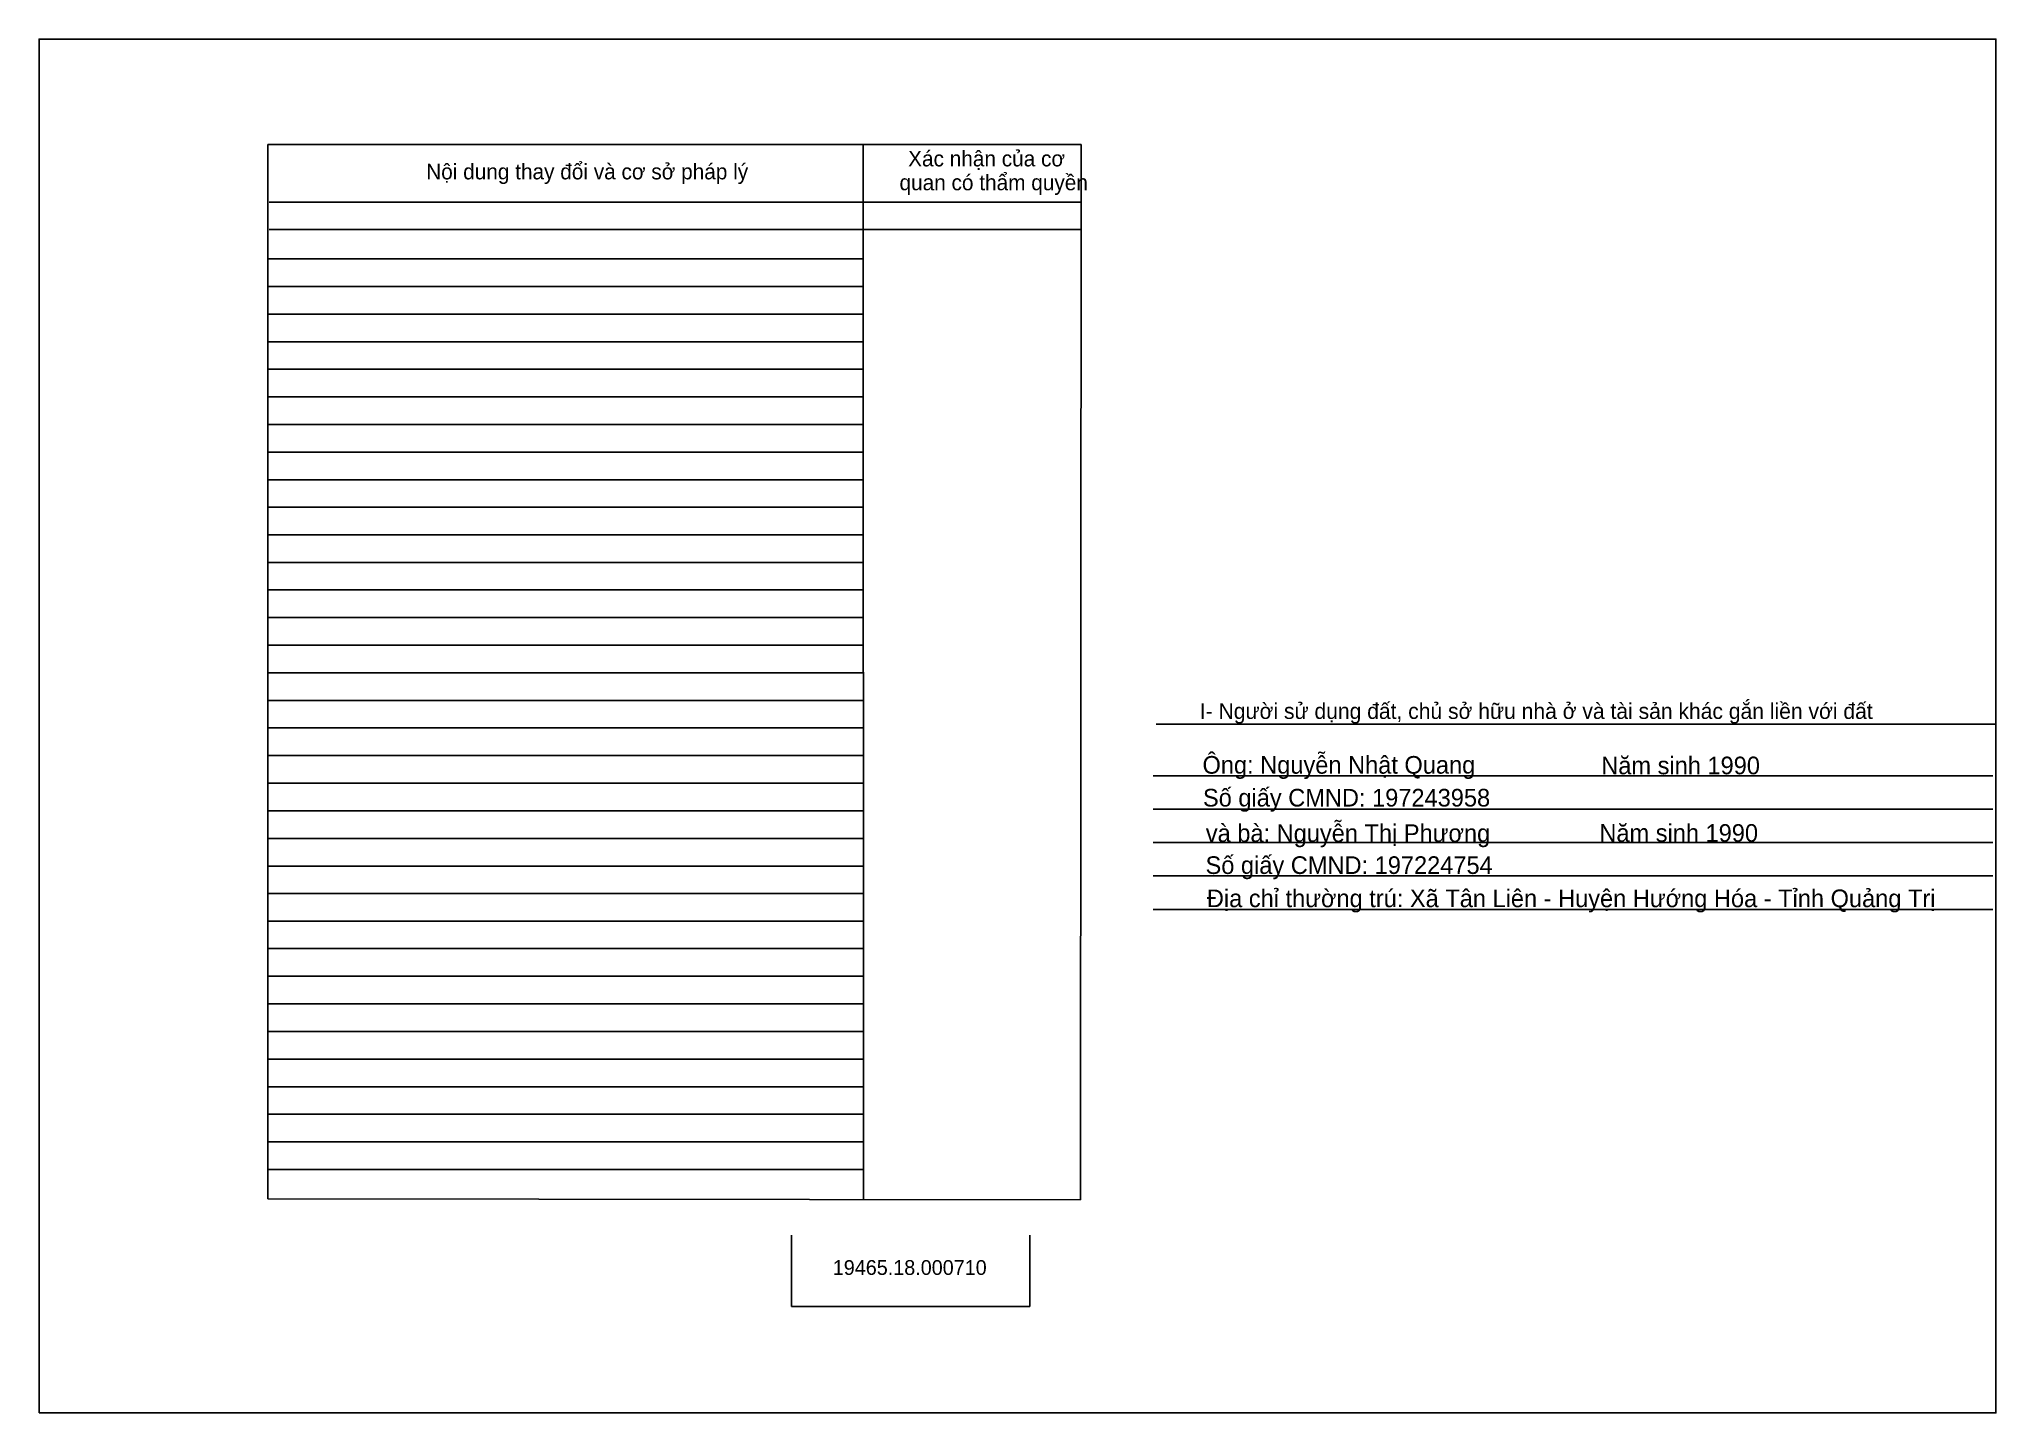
# Model space of a CAD drawing. Extents: x 548509 to 549161, y 1838970 to 1839145.
# Drawn here: x 548509.2 to 548714.4, y 1838969.9 to 1839113.9 of the extents above; entities that cross this region are included whole.
import ezdxf

# ---------------------------------------------------------------- set-up
doc = ezdxf.new("R2010")
doc.units = 0
for name, color, linetype in [('Level 1', 7, 'Continuous'), ('Level 18', 7, 'Continuous'), ('Level 2', 7, 'Continuous'), ('Level 28', 7, 'Continuous')]:
    doc.layers.add(name, color=color, linetype=linetype)

msp = doc.modelspace()

# ---------------------------------------------------------------- texts
at = {"layer": 'Level 18'}
msp.add_text('19465.18.000710', height=1.54998, dxfattribs=at).set_placement((548592.41, 1838984.39))
at = {"layer": 'Level 2'}
for s, p in [('Nội dung thay đổi và cơ sở pháp lý', (548549.77, 1839099.23)), ('Nội dung thay đổi và cơ sở pháp lý', (548549.77, 1839099.23)), ('Xác nhận của cơ', (548600.31, 1839100.59)), ('Xác nhận của cơ', (548600.31, 1839100.59)), (' quan có thẩm quyền', (548598.8, 1839098.09)), (' quan có thẩm quyền', (548598.8, 1839098.09))]:
    msp.add_text(s, height=1.63038, dxfattribs=at).set_placement(p)
at = {"layer": 'Level 28'}
for s, height, p in [('I- Người sử dụng đất, chủ sở hữu nhà ở và tài sản khác gắn liền với đất', 1.65282, (548630.9, 1839042.67)), ('Ông: Nguyễn Nhật Quang', 1.84998, (548631.18, 1839036.93)), ('Năm sinh 1990', 1.84998, (548673, 1839036.87)), ('Số giấy CMND: 197243958', 1.84998, (548631.23, 1839033.49)), ('và bà: Nguyễn Thị Phương', 1.84998, (548631.53, 1839029.77)), ('Năm sinh 1990', 1.84998, (548672.8, 1839029.79)), ('Số giấy CMND: 197224754', 1.84998, (548631.5, 1839026.42)), ('Địa chỉ thường trú: Xã Tân Liên - Huyện Hướng Hóa - Tỉnh Quảng Trị', 1.84998, (548631.64, 1839022.94))]:
    msp.add_text(s, height=height, dxfattribs=at).set_placement(p)

# ---------------------------------------------------------------- linework, layer by layer
at = {"layer": 'Level 1'}
for p, q in [((548509.18, 1839113.93), (548714.38, 1839113.93)), ((548509.18, 1838969.93), (548509.18, 1839113.93)), ((548714.38, 1839113.93), (548714.38, 1838969.93)), ((548626.31, 1839042.11), (548714.37, 1839042.11)), ((548626.02, 1839036.71), (548714.07, 1839036.71)), ((548626.02, 1839033.21), (548714.07, 1839033.21)), ((548626.02, 1839029.71), (548714.07, 1839029.71)), ((548626.02, 1839026.21), (548714.07, 1839026.21)), ((548626.02, 1839022.71), (548714.07, 1839022.71)), ((548588.09, 1838988.57), (548588.09, 1838981.07)), ((548613.07, 1838988.57), (548613.07, 1838981.07)), ((548588.09, 1838981.07), (548613.07, 1838981.07)), ((548714.38, 1838969.93), (548509.18, 1838969.93))]:
    msp.add_line(p, q, dxfattribs=at)
msp.add_lwpolyline([(548509.18, 1838969.93), (548714.38, 1838969.93), (548714.38, 1839113.93), (548509.18, 1839113.93)], close=True, dxfattribs=at)
msp.add_lwpolyline([(548509.18, 1838969.93), (548714.38, 1838969.93), (548714.38, 1839113.93), (548509.18, 1839113.93)], close=True, dxfattribs=at)
at = {"layer": 'Level 2'}
for p, q in [((548618.45, 1839102.89), (548533.18, 1839102.89)), ((548533.18, 1839102.89), (548533.18, 1838992.37)), ((548595.61, 1839102.89), (548595.64, 1838992.29)), ((548618.45, 1839102.89), (548618.4, 1838992.25)), ((548618.45, 1839096.85), (548533.29, 1839096.85)), ((548618.45, 1839093.97), (548533.29, 1839093.97)), ((548595.61, 1839090.89), (548533.17, 1839090.89)), ((548595.61, 1839088.01), (548533.17, 1839088.01)), ((548595.61, 1839088.01), (548533.18, 1839088.01)), ((548595.61, 1839085.11), (548533.18, 1839085.11)), ((548595.61, 1839082.21), (548533.18, 1839082.21)), ((548595.61, 1839079.33), (548533.18, 1839079.33)), ((548595.61, 1839076.43), (548533.18, 1839076.43)), ((548595.61, 1839073.55), (548533.18, 1839073.55)), ((548595.62, 1839070.65), (548533.18, 1839070.65)), ((548595.62, 1839067.75), (548533.18, 1839067.75)), ((548595.62, 1839064.87), (548533.18, 1839064.87)), ((548595.63, 1839061.97), (548533.18, 1839061.97)), ((548595.63, 1839059.07), (548533.18, 1839059.07)), ((548595.63, 1839056.19), (548533.18, 1839056.19)), ((548595.63, 1839053.29), (548533.18, 1839053.29)), ((548595.63, 1839050.41), (548533.18, 1839050.41)), ((548595.63, 1839047.51), (548533.18, 1839047.51)), ((548595.63, 1839044.61), (548533.18, 1839044.61)), ((548595.63, 1839041.73), (548533.18, 1839041.73)), ((548595.63, 1839038.83), (548533.18, 1839038.83)), ((548595.63, 1839035.93), (548533.18, 1839035.93)), ((548595.63, 1839033.05), (548533.18, 1839033.05)), ((548595.64, 1839030.15), (548533.18, 1839030.15)), ((548595.64, 1839027.25), (548533.18, 1839027.25)), ((548595.64, 1839024.37), (548533.18, 1839024.37)), ((548595.64, 1839021.47), (548533.18, 1839021.47)), ((548595.65, 1839018.59), (548533.18, 1839018.59)), ((548595.65, 1839015.69), (548533.18, 1839015.69)), ((548595.65, 1839012.79), (548533.18, 1839012.79)), ((548595.65, 1839009.91), (548533.18, 1839009.91)), ((548595.65, 1839007.01), (548533.18, 1839007.01)), ((548595.65, 1839004.11), (548533.18, 1839004.11)), ((548595.65, 1839001.23), (548533.18, 1839001.23)), ((548595.65, 1838998.33), (548533.18, 1838998.33)), ((548595.65, 1838995.45), (548533.18, 1838995.45)), ((548618.4, 1838992.25), (548533.18, 1838992.37))]:
    msp.add_line(p, q, dxfattribs=at)

msp.set_redraw_order([(e.dxf.handle, doc.entitydb.next_handle()) for e in msp.query("TEXT MTEXT ATTDEF DIMENSION ARC_DIMENSION")])  # texts and dimensions are drawn at this point

doc.saveas('drawing.dxf')
